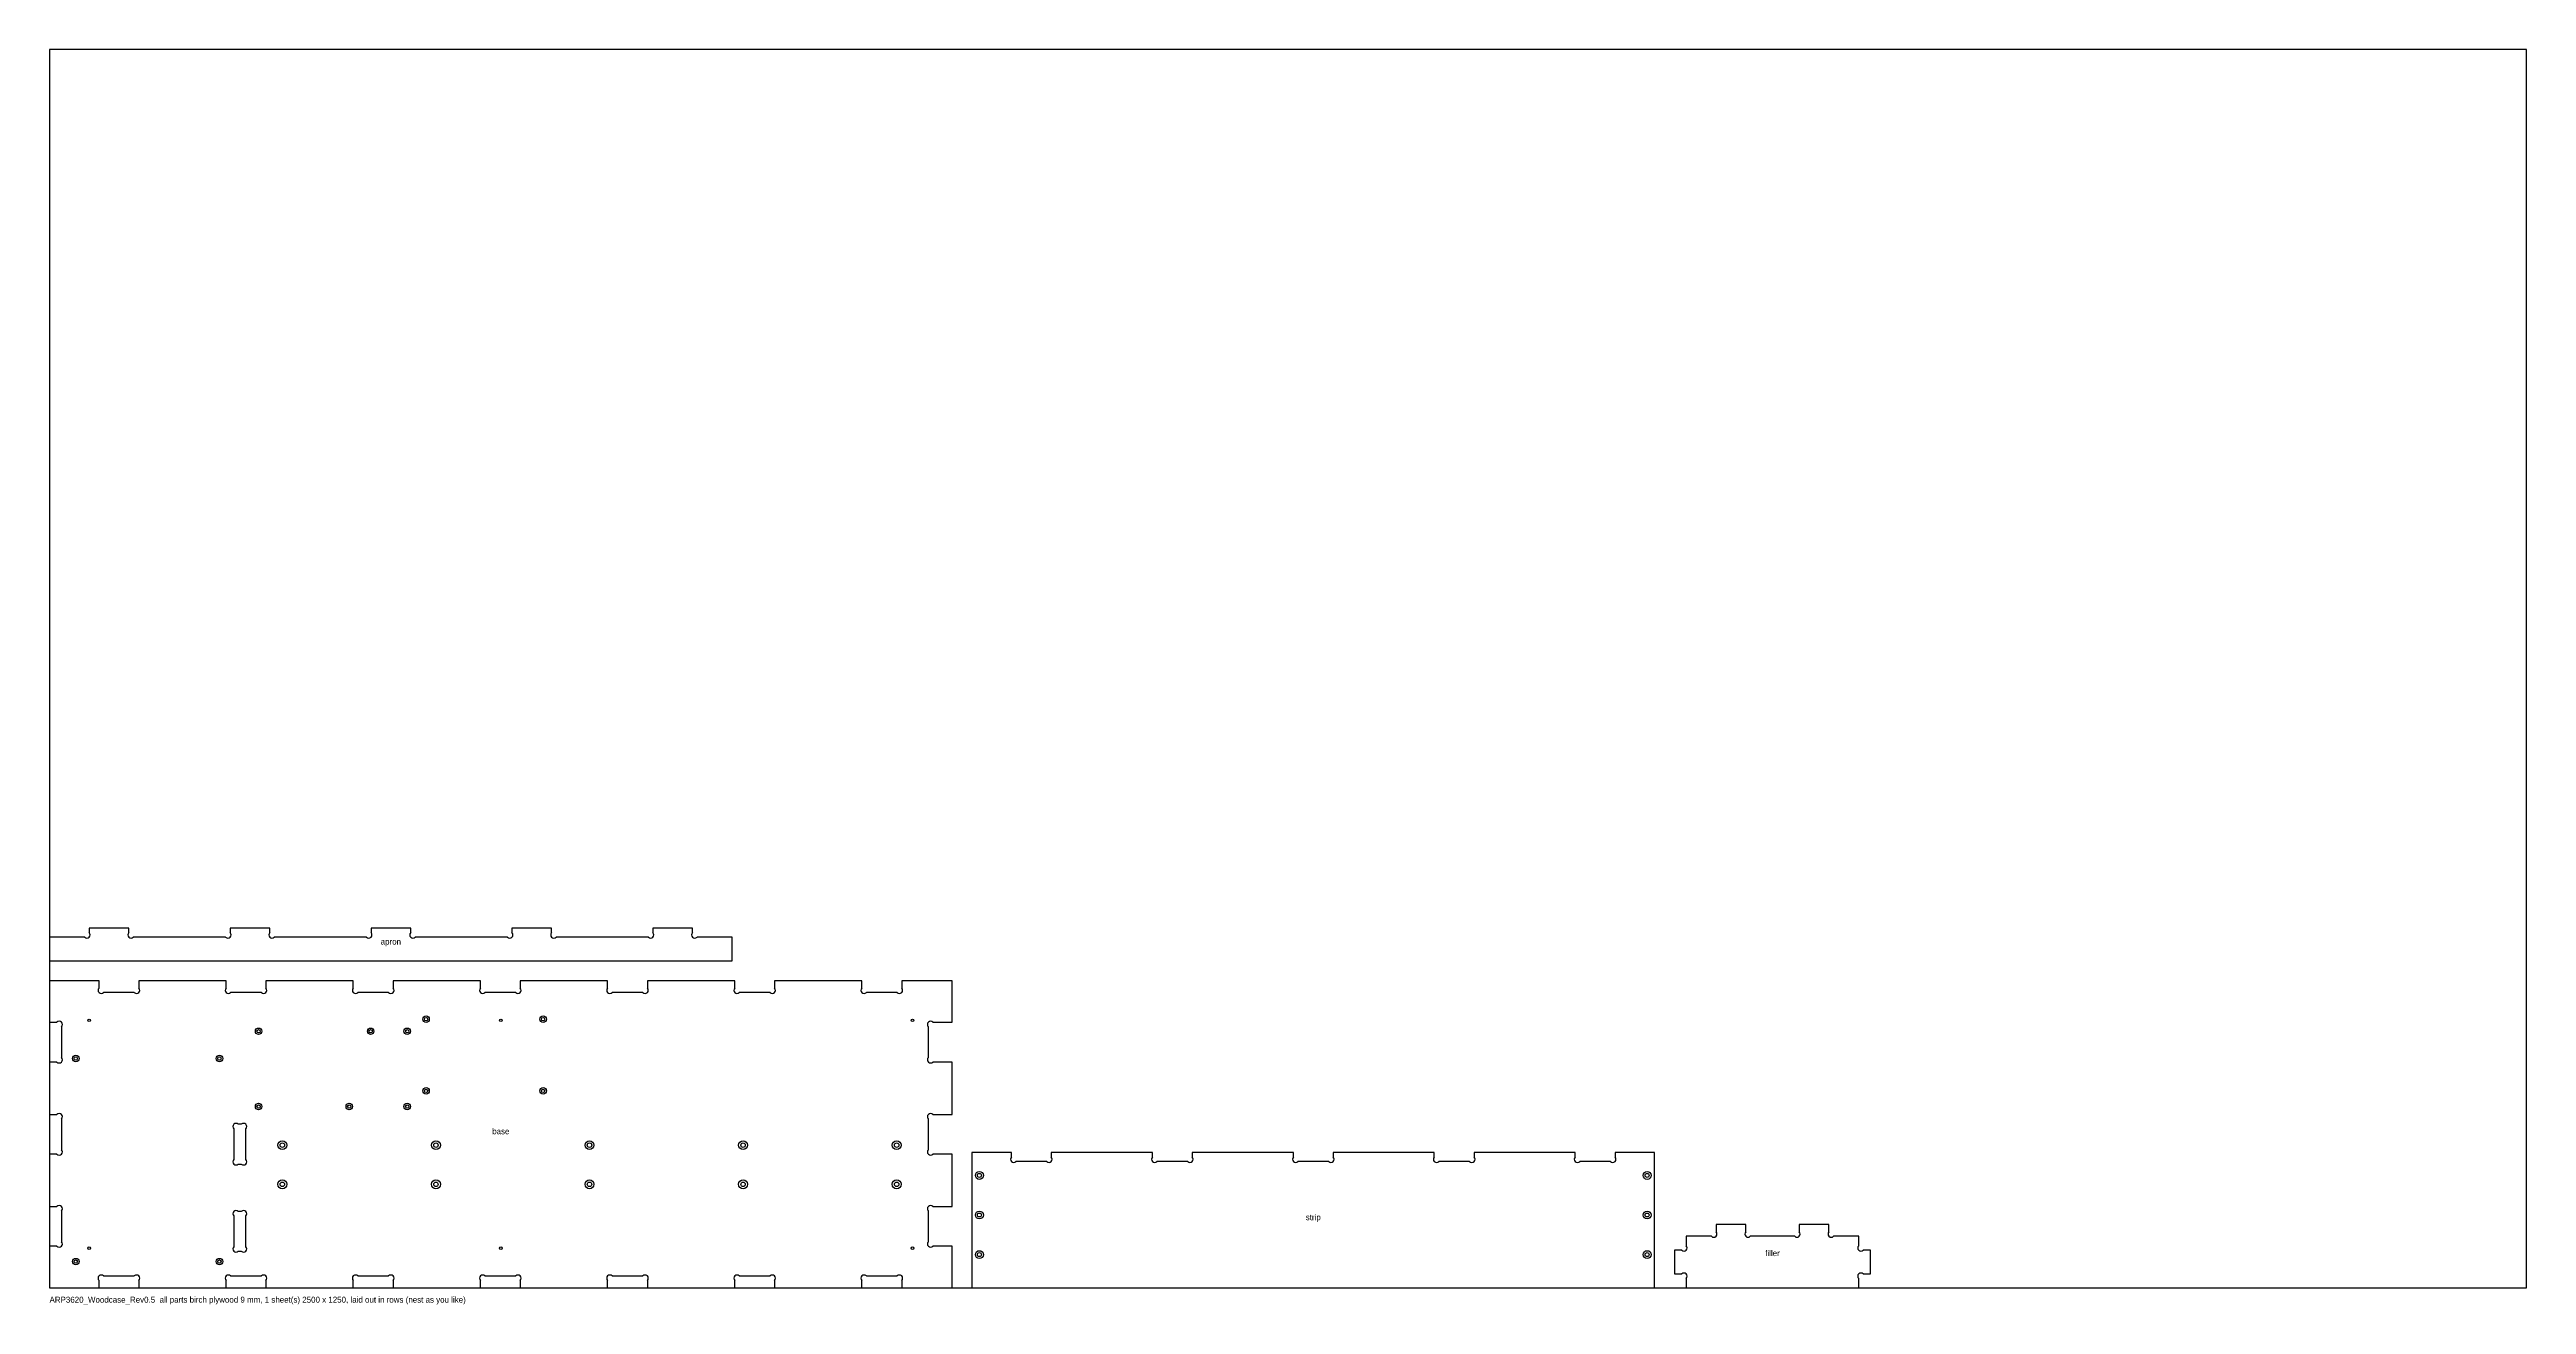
# Model space of a CAD drawing. Header units: millimetres. Extents: x 0 to 2500, y -17 to 1250.
import ezdxf
from ezdxf.enums import TextEntityAlignment as Align

# ---------------------------------------------------------------- set-up
doc = ezdxf.new("R2010")
doc.units = ezdxf.units.MM
for name, color, linetype in [('CSK_BACK', 6, 'CONTINUOUS'), ('CSK_FRONT', 3, 'CONTINUOUS'), ('CUTOUT', 1, 'CONTINUOUS'), ('DRILL', 5, 'CONTINUOUS'), ('NOTE', 8, 'CONTINUOUS'), ('OUTLINE', 7, 'CONTINUOUS'), ('PILOT', 4, 'CONTINUOUS')]:
    doc.layers.add(name, color=color, linetype=linetype)

msp = doc.modelspace()

# ---------------------------------------------------------------- linework, layer by layer
at = {"layer": 'CSK_BACK'}
for centre, radius in [((211, 259), 3.25), ((324.11, 259), 3.25), ((361, 259), 3.25), ((380.08, 271.2), 3.25), ((498.19, 271.2), 3.25), ((26.5, 231.5), 3.25), ((171.5, 231.5), 3.25), ((380.08, 198.81), 3.25), ((498.19, 198.81), 3.25), ((211, 183), 3.25), ((302.52, 183), 3.25), ((361, 183), 3.25), ((235, 144), 4.5), ((390, 144), 4.5), ((545, 144), 4.5), ((700, 144), 4.5), ((855, 144), 4.5), ((235, 104.5), 4.5), ((390, 104.5), 4.5), ((545, 104.5), 4.5), ((700, 104.5), 4.5), ((855, 104.5), 4.5), ((26.5, 26.5), 3.25), ((171.5, 26.5), 3.25)]:
    msp.add_circle(centre, radius, dxfattribs=at)
at = {"layer": 'CSK_FRONT'}
for centre in [(938.5, 113.5), (1612.5, 113.5), (938.5, 73.5), (1612.5, 73.5), (938.5, 33.5), (1612.5, 33.5)]:
    msp.add_circle(centre, 4, dxfattribs=at)
at = {"layer": 'CUTOUT'}
for p, q in [((185.925, 160.5495), (185.925, 129.4505)), ((193.5495, 165.075), (190.4505, 165.075)), ((198.075, 129.4505), (198.075, 160.5495)), ((190.4505, 124.925), (193.5495, 124.925)), ((193.5495, 77.075), (190.4505, 77.075)), ((185.925, 72.5495), (185.925, 41.4505)), ((198.075, 41.4505), (198.075, 72.5495)), ((190.4505, 36.925), (193.5495, 36.925))]:
    msp.add_line(p, q, dxfattribs=at)
for centre, start, end in [((188.1877, 162.8123), 45, 225), ((195.8123, 162.8123), 315, 135), ((188.1877, 127.1877), 135, 315), ((195.8123, 127.1877), 225, 45), ((188.1877, 74.8123), 45, 225), ((195.8123, 74.8123), 315, 135), ((188.1877, 39.1877), 135, 315), ((195.8123, 39.1877), 225, 45)]:
    msp.add_arc(centre, 3.2, start, end, dxfattribs=at)
at = {"layer": 'DRILL'}
for centre, radius in [((211, 259), 1.7), ((324.11, 259), 1.7), ((361, 259), 1.7), ((380.08, 271.2), 1.7), ((498.19, 271.2), 1.7), ((26.5, 231.5), 1.7), ((171.5, 231.5), 1.7), ((380.08, 198.81), 1.7), ((498.19, 198.81), 1.7), ((211, 183), 1.7), ((302.52, 183), 1.7), ((361, 183), 1.7), ((235, 144), 2.25), ((390, 144), 2.25), ((545, 144), 2.25), ((700, 144), 2.25), ((855, 144), 2.25), ((235, 104.5), 2.25), ((390, 104.5), 2.25), ((545, 104.5), 2.25), ((700, 104.5), 2.25), ((855, 104.5), 2.25), ((938.5, 113.5), 2), ((1612.5, 113.5), 2), ((938.5, 73.5), 2), ((1612.5, 73.5), 2), ((26.5, 26.5), 1.7), ((171.5, 26.5), 1.7), ((938.5, 33.5), 2), ((1612.5, 33.5), 2)]:
    msp.add_circle(centre, radius, dxfattribs=at)
at = {"layer": 'NOTE'}
for p, q in [((2500, 1250), (0, 1250)), ((0, 1250), (0, 0)), ((2500, 0), (2500, 1250)), ((0, 0), (2500, 0))]:
    msp.add_line(p, q, dxfattribs=at)
at = {"layer": 'OUTLINE'}
for p, q in [((35.4745, 354), (0, 354)), ((0, 354), (0, 330)), ((80, 363), (40, 363)), ((40, 363), (40, 358.5255)), ((80, 358.5255), (80, 363)), ((177.7245, 354), (84.5255, 354)), ((222.25, 363), (182.25, 363)), ((182.25, 363), (182.25, 358.5255)), ((222.25, 358.5255), (222.25, 363)), ((319.9745, 354), (226.7755, 354)), ((364.5, 363), (324.5, 363)), ((324.5, 363), (324.5, 358.5255)), ((364.5, 358.5255), (364.5, 363)), ((462.2245, 354), (369.0255, 354)), ((506.75, 363), (466.75, 363)), ((466.75, 363), (466.75, 358.5255)), ((506.75, 358.5255), (506.75, 363)), ((604.4745, 354), (511.2755, 354)), ((649, 363), (609, 363)), ((609, 363), (609, 358.5255)), ((649, 358.5255), (649, 363)), ((689, 354), (653.5255, 354)), ((689, 330), (689, 354)), ((0, 330), (689, 330)), ((49.925, 310), (0, 310)), ((0, 310), (0, 268.075)), ((49.925, 302.5255), (49.925, 310)), ((178.2583, 310), (90.075, 310)), ((90.075, 310), (90.075, 302.5255)), ((178.2583, 302.5255), (178.2583, 310)), ((306.5917, 310), (218.4083, 310)), ((218.4083, 310), (218.4083, 302.5255)), ((306.5917, 302.5255), (306.5917, 310)), ((434.925, 310), (346.7417, 310)), ((346.7417, 310), (346.7417, 302.5255)), ((434.925, 302.5255), (434.925, 310)), ((563.2583, 310), (475.075, 310)), ((475.075, 310), (475.075, 302.5255)), ((563.2583, 302.5255), (563.2583, 310)), ((691.5917, 310), (603.4083, 310)), ((603.4083, 310), (603.4083, 302.5255)), ((691.5917, 302.5255), (691.5917, 310)), ((819.925, 310), (731.7417, 310)), ((731.7417, 310), (731.7417, 302.5255)), ((819.925, 302.5255), (819.925, 310)), ((911, 310), (860.075, 310)), ((860.075, 310), (860.075, 302.5255)), ((911, 268.075), (911, 310)), ((85.5495, 298), (54.4505, 298)), ((213.8828, 298), (182.7838, 298)), ((342.2162, 298), (311.1172, 298)), ((470.5495, 298), (439.4505, 298)), ((598.8828, 298), (567.7838, 298)), ((727.2162, 298), (696.1172, 298)), ((855.5495, 298), (824.4505, 298)), ((0, 268.075), (7.4745, 268.075)), ((12, 263.5495), (12, 232.4505)), ((887, 232.4505), (887, 263.5495)), ((891.5255, 268.075), (911, 268.075)), ((7.4745, 227.925), (0, 227.925)), ((0, 227.925), (0, 175.075)), ((911, 227.925), (891.5255, 227.925)), ((911, 175.075), (911, 227.925)), ((0, 175.075), (7.4745, 175.075)), ((891.5255, 175.075), (911, 175.075)), ((12, 170.5495), (12, 139.4505)), ((887, 139.4505), (887, 170.5495)), ((7.4745, 134.925), (0, 134.925)), ((0, 134.925), (0, 82.075)), ((911, 134.925), (891.5255, 134.925)), ((911, 82.075), (911, 134.925)), ((970.925, 136.5), (931, 136.5)), ((931, 136.5), (931, 0)), ((970.925, 132.0255), (970.925, 136.5)), ((1006.5495, 127.5), (975.4505, 127.5)), ((1113.175, 136.5), (1011.075, 136.5)), ((1011.075, 136.5), (1011.075, 132.0255)), ((1113.175, 132.0255), (1113.175, 136.5)), ((1148.7995, 127.5), (1117.7005, 127.5)), ((1255.425, 136.5), (1153.325, 136.5)), ((1153.325, 136.5), (1153.325, 132.0255)), ((1255.425, 132.0255), (1255.425, 136.5)), ((1291.0495, 127.5), (1259.9505, 127.5)), ((1397.675, 136.5), (1295.575, 136.5)), ((1295.575, 136.5), (1295.575, 132.0255)), ((1397.675, 132.0255), (1397.675, 136.5)), ((1433.2995, 127.5), (1402.2005, 127.5)), ((1539.925, 136.5), (1437.825, 136.5)), ((1437.825, 136.5), (1437.825, 132.0255)), ((1539.925, 132.0255), (1539.925, 136.5)), ((1575.5495, 127.5), (1544.4505, 127.5)), ((1620, 136.5), (1580.075, 136.5)), ((1580.075, 136.5), (1580.075, 132.0255)), ((1620, 0), (1620, 136.5)), ((0, 82.075), (7.4745, 82.075)), ((12, 77.5495), (12, 46.4505)), ((887, 46.4505), (887, 77.5495)), ((891.5255, 82.075), (911, 82.075)), ((1677.4745, 52), (1652, 52)), ((1652, 52), (1652, 42.5255)), ((1712, 64), (1682, 64)), ((1682, 64), (1682, 56.5255)), ((1712, 56.5255), (1712, 64)), ((1761.4745, 52), (1716.5255, 52)), ((1796, 64), (1766, 64)), ((1766, 64), (1766, 56.5255)), ((1796, 56.5255), (1796, 64)), ((1826, 52), (1800.5255, 52)), ((1826, 42.5255), (1826, 52)), ((7.4745, 41.925), (0, 41.925)), ((0, 41.925), (0, 0)), ((911, 41.925), (891.5255, 41.925)), ((911, 0), (911, 41.925)), ((1647.4745, 38), (1640, 38)), ((1640, 38), (1640, 14)), ((1838, 38), (1830.5255, 38)), ((1838, 14), (1838, 38)), ((0, 0), (49.925, 0)), ((49.925, 0), (49.925, 7.4745)), ((54.4505, 12), (85.5495, 12)), ((90.075, 7.4745), (90.075, 0)), ((90.075, 0), (178.2583, 0)), ((178.2583, 0), (178.2583, 7.4745)), ((182.7838, 12), (213.8828, 12)), ((218.4083, 7.4745), (218.4083, 0)), ((218.4083, 0), (306.5917, 0)), ((306.5917, 0), (306.5917, 7.4745)), ((311.1172, 12), (342.2162, 12)), ((346.7417, 7.4745), (346.7417, 0)), ((346.7417, 0), (434.925, 0)), ((434.925, 0), (434.925, 7.4745)), ((439.4505, 12), (470.5495, 12)), ((475.075, 7.4745), (475.075, 0)), ((475.075, 0), (563.2583, 0)), ((563.2583, 0), (563.2583, 7.4745)), ((567.7838, 12), (598.8828, 12)), ((603.4083, 7.4745), (603.4083, 0)), ((603.4083, 0), (691.5917, 0)), ((691.5917, 0), (691.5917, 7.4745)), ((696.1172, 12), (727.2162, 12)), ((731.7417, 7.4745), (731.7417, 0)), ((731.7417, 0), (819.925, 0)), ((819.925, 0), (819.925, 7.4745)), ((824.4505, 12), (855.5495, 12)), ((860.075, 7.4745), (860.075, 0)), ((860.075, 0), (911, 0)), ((931, 0), (1620, 0)), ((1640, 14), (1647.4745, 14)), ((1652, 9.4745), (1652, 0)), ((1652, 0), (1826, 0)), ((1826, 0), (1826, 9.4745)), ((1830.5255, 14), (1838, 14))]:
    msp.add_line(p, q, dxfattribs=at)
for centre, start, end in [((37.7373, 356.2627), 225, 45), ((82.2627, 356.2627), 135, 315), ((179.9873, 356.2627), 225, 45), ((224.5127, 356.2627), 135, 315), ((322.2373, 356.2627), 225, 45), ((366.7627, 356.2627), 135, 315), ((464.4873, 356.2627), 225, 45), ((509.0127, 356.2627), 135, 315), ((606.7373, 356.2627), 225, 45), ((651.2627, 356.2627), 135, 315), ((52.1877, 300.2627), 135, 315), ((87.8123, 300.2627), 225, 45), ((180.5211, 300.2627), 135, 315), ((216.1456, 300.2627), 225, 45), ((308.8544, 300.2627), 135, 315), ((344.4789, 300.2627), 225, 45), ((437.1877, 300.2627), 135, 315), ((472.8123, 300.2627), 225, 45), ((565.5211, 300.2627), 135, 315), ((601.1456, 300.2627), 225, 45), ((693.8544, 300.2627), 135, 315), ((729.4789, 300.2627), 225, 45), ((822.1877, 300.2627), 135, 315), ((857.8123, 300.2627), 225, 45), ((9.7373, 265.8123), 315, 135), ((889.2627, 265.8123), 45, 225), ((9.7373, 230.1877), 225, 45), ((889.2627, 230.1877), 135, 315), ((9.7373, 172.8123), 315, 135), ((889.2627, 172.8123), 45, 225), ((9.7373, 137.1877), 225, 45), ((889.2627, 137.1877), 135, 315), ((973.1877, 129.7627), 135, 315), ((1008.8123, 129.7627), 225, 45), ((1115.4377, 129.7627), 135, 315), ((1151.0623, 129.7627), 225, 45), ((1257.6877, 129.7627), 135, 315), ((1293.3123, 129.7627), 225, 45), ((1399.9377, 129.7627), 135, 315), ((1435.5623, 129.7627), 225, 45), ((1542.1877, 129.7627), 135, 315), ((1577.8123, 129.7627), 225, 45), ((9.7373, 79.8123), 315, 135), ((889.2627, 79.8123), 45, 225), ((1679.7373, 54.2627), 225, 45), ((1714.2627, 54.2627), 135, 315), ((1763.7373, 54.2627), 225, 45), ((1798.2627, 54.2627), 135, 315), ((9.7373, 44.1877), 225, 45), ((889.2627, 44.1877), 135, 315), ((1649.7373, 40.2627), 225, 45), ((1828.2627, 40.2627), 135, 315), ((52.1877, 9.7373), 45, 225), ((87.8123, 9.7373), 315, 135), ((180.5211, 9.7373), 45, 225), ((216.1456, 9.7373), 315, 135), ((308.8544, 9.7373), 45, 225), ((344.4789, 9.7373), 315, 135), ((437.1877, 9.7373), 45, 225), ((472.8123, 9.7373), 315, 135), ((565.5211, 9.7373), 45, 225), ((601.1456, 9.7373), 315, 135), ((693.8544, 9.7373), 45, 225), ((729.4789, 9.7373), 315, 135), ((822.1877, 9.7373), 45, 225), ((857.8123, 9.7373), 315, 135), ((1649.7373, 11.7373), 315, 135), ((1828.2627, 11.7373), 45, 225)]:
    msp.add_arc(centre, 3.2, start, end, dxfattribs=at)
at = {"layer": 'PILOT'}
for centre in [(40, 270), (455.5, 270), (871, 270), (40, 40), (455.5, 40), (871, 40)]:
    msp.add_circle(centre, 1.25, dxfattribs=at)

# ---------------------------------------------------------------- texts
at = {"layer": 'NOTE'}
for s, p in [('apron', (344.5, 346.5)), ('base', (455.5, 155)), ('strip', (1275.5, 68.25)), ('filler', (1739, 32))]:
    msp.add_text(s, height=6, dxfattribs=at).set_placement(p, align=Align.CENTER)
msp.add_text('ARP3620_Woodcase_Rev0.5  all parts birch plywood 9 mm, 1 sheet(s) 2500 x 1250, laid out in rows (nest as you like)', height=6, dxfattribs=at).set_placement((0, -15))

doc.saveas('drawing.dxf')
